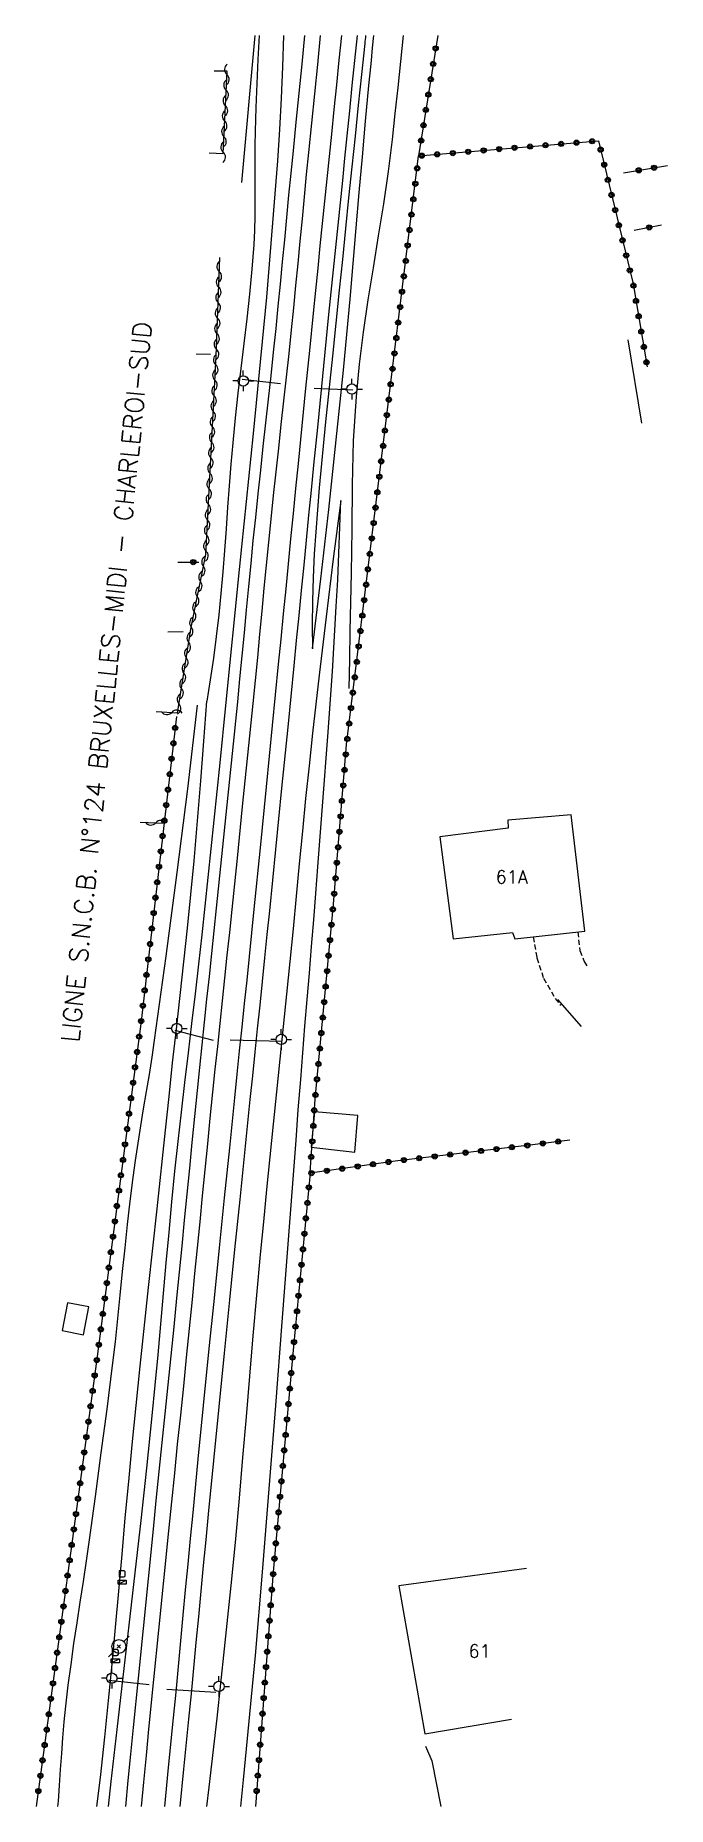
# Model space of a CAD drawing. Header units: millimetres. Extents: x 149999 to 151001, y 153000 to 154001.
# Drawn here: x 150518.9 to 150579.8, y 153000 to 153171 of the extents above; entities that cross this region are included whole.
import ezdxf
from ezdxf.enums import TextEntityAlignment as Align

# ---------------------------------------------------------------- set-up
doc = ezdxf.new("R2010")
doc.units = ezdxf.units.MM
doc.linetypes.add('DASHED', pattern=[0.75, 0.5, -0.25])
doc.layers.get('0').update_dxf_attribs({"linetype": 'CONTINUOUS'})
for name, color, linetype in [('W0017', 7, 'CONTINUOUS'), ('W0101', 7, 'CONTINUOUS'), ('W0104', 1, 'CONTINUOUS'), ('W0112', 1, 'DASHED'), ('W0211', 2, 'CONTINUOUS'), ('W0214', 2, 'CONTINUOUS'), ('W0300', 7, 'CONTINUOUS'), ('W0310', 3, 'CONTINUOUS'), ('W0323', 7, 'CONTINUOUS'), ('W0438', 7, 'CONTINUOUS'), ('W0473', 7, 'CONTINUOUS'), ('W0610', 7, 'CONTINUOUS'), ('W0611', 7, 'CONTINUOUS'), ('W0700', 7, 'CONTINUOUS'), ('W0989', 7, 'CONTINUOUS'), ('W0991', 7, 'CONTINUOUS')]:
    doc.layers.add(name, color=color, linetype=linetype)
doc.styles.get("Standard").update_dxf_attribs({"font": 'romans.shx', "width": 0.85})

msp = doc.modelspace()

# ---------------------------------------------------------------- texts
at = {"layer": 'W0989'}
msp.add_text('LIGNE S.N.C.B. N°124 BRUXELLES-MIDI - CHARLEROI-SUD', height=1.75, rotation=84.2219, dxfattribs=at).set_placement((150525.71, 153108.58), align=Align.MIDDLE)
at = {"layer": 'W0991'}
for s, p in [('61A', (150564.81, 153089.76)), ('61', (150561.71, 153015.01))]:
    msp.add_text(s, height=1.25, dxfattribs=at).set_placement(p, align=Align.MIDDLE_CENTER)

# ---------------------------------------------------------------- blocks, each defined once
blk = doc.blocks.new('T610')
for p, q in [((-0.500001, 0), (-1.000002, 0)), ((0, 0.500001), (0, 1.000002)), ((0.500001, 0), (1.000002, 0)), ((0, -0.500001), (0, -1.000002))]:
    blk.add_line(p, q)
blk.add_ellipse((0, 0), major_axis=(-0.353554, 0.353554), ratio=1, start_param=3.926990817, end_param=10.2101761242)
blk = doc.blocks.new('T473')
for p, q in [((-0.166667, 0.166667), (0.166667, -0.166667)), ((-0.166667, -0.166667), (0.166667, 0.166667)), ((0.500001, 0.500001), (1.000002, 1.000002)), ((-1.000002, -1.000002), (-0.500001, -0.500001))]:
    blk.add_line(p, q)
blk.add_ellipse((0, 0), major_axis=(0.471405, 0.471405), ratio=1, start_param=5.4977871438, end_param=11.780972451)
blk = doc.blocks.new('T438')
for p, q in [((-0.4, 0.2), (0.4, 0.2)), ((-0.4, -0.2), (-0.4, 0.2)), ((0.15, 1.1), (-0.3, 1.1)), ((-0.3, 1.1), (-0.3, 0.5)), ((-0.3, 0.5), (0.15, 0.5)), ((0.3, 0.65), (0.3, 0.95)), ((0.4, 0.2), (0.4, -0.2))]:
    blk.add_line(p, q)
at = {"flags": 128}
for points in [[(-0.4, -0.2), (0.4, 0.2)], [(0.4, -0.2), (-0.4, -0.2)]]:
    blk.add_lwpolyline(points, dxfattribs=at)
for centre, major_axis, start_param, end_param in [((0.15, 0.95), (0.106, -0.106), 0.785398, 2.356194), ((0.15, 0.65), (0.106, 0.106), 3.926991, 5.497787)]:
    blk.add_ellipse(centre, major_axis=major_axis, ratio=1, start_param=start_param, end_param=end_param)
blk = doc.blocks.new('t323o')
at = {"color": 0, "linetype": 'Continuous'}
for radius in [0.25, 0.15]:
    blk.add_circle((0, 0), radius, dxfattribs=at)
blk = doc.blocks.new('t310o')
at = {"color": 0, "linetype": 'Continuous'}
for centre, start, end in [((-0.5, 0.38), 216.8699, 323.1304), ((0.5, -0.37), 36.8699, 143.1303)]:
    blk.add_arc(centre, 0.625, start, end, dxfattribs=at)

# ---------------------------------------------------------------- linework, layer by layer
at = {"layer": 'W0017'}
for points in [[(150569.23, 153077.91), (150571.51, 153075.32)], [(150556.48, 153005.84), (150557.11, 153004.41), (150557.98, 153000)]]:
    msp.add_lwpolyline(points, dxfattribs=at)
at = {"layer": 'W0101'}
msp.add_lwpolyline([(150559.15, 153083.77), (150564.89, 153084.38), (150565.1, 153083.77), (150571.86, 153084.51), (150570.54, 153095.76), (150564.44, 153095.22), (150564.46, 153094.47), (150557.88, 153093.61)], close=True, dxfattribs=at)
for points in [[(150566.25, 153022.98), (150553.93, 153021.31)], [(150553.93, 153021.31), (150556.43, 153007.01), (150564.8, 153008.44)]]:
    msp.add_lwpolyline(points, dxfattribs=at)
at = {"layer": 'W0104'}
for points in [[(150545.45, 153063.65), (150549.67, 153063.18), (150549.95, 153066.71), (150545.79, 153067.07)], [(150523.5, 153045.55), (150524.01, 153048.24), (150521.96, 153048.63), (150521.45, 153045.95)]]:
    msp.add_lwpolyline(points, close=True, dxfattribs=at)
at = {"layer": 'W0112'}
for points in [[(150571.19, 153084.43), (150571.38, 153082.65), (150571.8, 153081.59), (150572.09, 153081.1)], [(150566.87, 153083.96), (150567.25, 153081.98), (150567.24, 153081.95), (150567.88, 153079.97), (150569.01, 153078.03), (150569.52, 153077.35)]]:
    msp.add_lwpolyline(points, dxfattribs=at)
at = {"layer": 'W0211'}
for points in [[(150525.9, 153000), (150526.17, 153002.41), (150526.75, 153007.45), (150527.33, 153012.49), (150527.91, 153017.53), (150528.49, 153022.58), (150529.05, 153027.62), (150529.6, 153032.67), (150530.13, 153037.72), (150530.42, 153040.67), (150530.7, 153043.62), (150530.96, 153046.58), (150531.22, 153049.53), (150531.48, 153052.49), (150531.75, 153055.44), (150532.02, 153058.39), (150532.32, 153061.34), (150532.63, 153064.2), (150532.95, 153067.05), (150533.28, 153069.91), (150533.62, 153072.76), (150533.96, 153075.61), (150534.29, 153078.46), (150534.62, 153081.32), (150534.94, 153084.17), (150535.53, 153089.71), (150536.11, 153095.24), (150536.67, 153100.78), (150537.22, 153106.32), (150538.55, 153119.45), (150539.91, 153132.58), (150541.17, 153145.72), (150542.24, 153158.89), (150542.43, 153161.91), (150542.59, 153164.94), (150542.72, 153167.97), (150542.84, 153171)], [(150550.71, 153171), (150550.69, 153170.8), (150550.67, 153170.61), (150550.65, 153170.41), (150550.63, 153170.22), (150550.32, 153167.24), (150550.01, 153164.26), (150549.7, 153161.28), (150549.39, 153158.3), (150549.08, 153155.33), (150548.77, 153152.35), (150548.47, 153149.37), (150548.17, 153146.39), (150547.51, 153140.04), (150546.83, 153133.68), (150546.22, 153127.32), (150545.76, 153120.95), (150545.65, 153118.66), (150545.58, 153116.37), (150545.56, 153114.07), (150545.58, 153111.78)], [(150554.35, 153171), (150554.09, 153168.49), (150553.83, 153165.98), (150553.55, 153163.47), (150553.27, 153160.96), (150552.88, 153157.85), (150552.43, 153154.75), (150551.94, 153151.65), (150551.44, 153148.56), (150550.94, 153145.46), (150550.49, 153142.36), (150550.1, 153139.25), (150549.79, 153136.13), (150549.53, 153131.87), (150549.42, 153127.6), (150549.38, 153123.33), (150549.32, 153119.07), (150549.26, 153116.29), (150549.2, 153113.51), (150549.15, 153110.74), (150549.11, 153107.96)], [(150538.67, 153000), (150538.94, 153002.58), (150539.33, 153006.58), (150539.72, 153010.59), (150540.09, 153014.6), (150540.78, 153022.64), (150541.42, 153030.68), (150542.05, 153038.72), (150542.67, 153046.77), (150542.9, 153049.7), (150543.12, 153052.63), (150543.34, 153055.56), (150543.56, 153058.49), (150543.78, 153061.42), (150544, 153064.35), (150544.22, 153067.28), (150544.45, 153070.21), (150544.66, 153072.78), (150544.86, 153075.34), (150545.08, 153077.91), (150545.29, 153080.47), (150545.5, 153083.04), (150545.71, 153085.6), (150545.92, 153088.17), (150546.11, 153090.73), (150546.59, 153097.02), (150547.07, 153103.3), (150547.51, 153109.59), (150547.89, 153115.88), (150548.02, 153118.43), (150548.14, 153120.99), (150548.24, 153123.54), (150548.31, 153126.1)], [(150534.48, 153106.35), (150533.52, 153098.26), (150532.5, 153090.17), (150531.44, 153082.09), (150530.32, 153074.01), (150530.08, 153072.35), (150529.82, 153070.69), (150529.55, 153069.03), (150529.27, 153067.37), (150529, 153065.71), (150528.74, 153064.05), (150528.49, 153062.39), (150528.26, 153060.73), (150527.97, 153058.46), (150527.71, 153056.2), (150527.47, 153053.93), (150527.24, 153051.66), (150527.01, 153049.39), (150526.78, 153047.12), (150526.54, 153044.86), (150526.27, 153042.59), (150525.74, 153038.37), (150525.18, 153034.16), (150524.61, 153029.95), (150524.03, 153025.74), (150523.74, 153023.74), (150523.45, 153021.74), (150523.15, 153019.73), (150522.84, 153017.73), (150522.54, 153015.73), (150522.26, 153013.72), (150522, 153011.72), (150521.76, 153009.71), (150521.6, 153008.18), (150521.47, 153006.64), (150521.36, 153005.11), (150521.25, 153003.58), (150521.15, 153002.04), (150521.04, 153000.51), (150521, 153000)]]:
    msp.add_lwpolyline(points, dxfattribs=at)
at = {"layer": 'W0214'}
for points in [[(150540.44, 153171), (150540.33, 153168.68), (150540.23, 153166.36), (150540.14, 153164.04), (150540.07, 153161.72), (150540.04, 153160.36), (150540.04, 153159), (150540.04, 153157.63), (150540.04, 153156.27), (150540.04, 153154.91), (150540.02, 153153.55), (150539.98, 153152.18), (150539.92, 153150.82), (150539.74, 153148.42), (150539.52, 153146.02), (150539.27, 153143.63), (150538.98, 153141.24), (150538.69, 153138.85), (150538.4, 153136.47), (150538.13, 153134.07), (150537.89, 153131.68), (150537.71, 153129.6), (150537.55, 153127.52), (150537.4, 153125.44), (150537.25, 153123.36), (150537.1, 153121.28), (150536.94, 153119.21), (150536.76, 153117.13), (150536.54, 153115.05), (150536.3, 153112.96), (150536.03, 153110.88), (150535.72, 153108.8), (150535.39, 153106.72)], [(150545.58, 153111.81), (150546.39, 153118.52), (150547.16, 153125.24), (150547.89, 153131.96), (150548.58, 153138.68), (150548.91, 153142.11), (150549.23, 153145.55), (150549.52, 153148.98), (150549.81, 153152.42), (150550.1, 153155.85), (150550.4, 153159.29), (150550.71, 153162.72), (150551.03, 153166.15), (150551.15, 153167.36), (150551.27, 153168.58), (150551.39, 153169.79), (150551.52, 153171)], [(150548.31, 153126.1), (150547.59, 153120.48), (150546.9, 153114.87), (150546.23, 153109.24), (150545.6, 153103.62), (150545.26, 153100.47), (150544.93, 153097.33), (150544.62, 153094.18), (150544.31, 153091.03), (150544.01, 153087.89), (150543.71, 153084.74), (150543.4, 153081.59), (150543.09, 153078.44), (150542.77, 153075.3), (150542.45, 153072.16), (150542.13, 153069.01), (150541.8, 153065.87), (150541.48, 153062.73), (150541.16, 153059.59), (150540.85, 153056.44), (150540.55, 153053.3), (150540.19, 153049.38), (150539.84, 153045.46), (150539.51, 153041.54), (150539.18, 153037.62), (150538.85, 153033.7), (150538.5, 153029.78), (150538.15, 153025.86), (150537.77, 153021.94), (150537.08, 153015.24), (150536.35, 153008.55), (150535.59, 153001.86), (150535.38, 153000)], [(150524.8, 153000), (150525.13, 153002.8), (150525.56, 153006.71), (150525.92, 153010.23), (150526.27, 153013.76), (150526.59, 153017.29), (150526.91, 153020.81), (150527.22, 153024.34), (150527.53, 153027.87), (150527.86, 153031.4), (150528.2, 153034.92), (150528.97, 153042.52), (150529.78, 153050.12), (150530.59, 153057.72), (150531.4, 153065.32), (150531.75, 153068.56), (150532.1, 153071.81), (150532.46, 153075.06), (150532.82, 153078.31), (150533.17, 153081.56), (150533.52, 153084.81), (150533.85, 153088.06), (150534.16, 153091.32), (150534.5, 153095.17), (150534.82, 153099.02), (150535.12, 153102.87), (150535.39, 153106.72)]]:
    msp.add_lwpolyline(points, dxfattribs=at)
at = {"layer": 'W0300'}
for points in [[(150538.76, 153156.79), (150540.06, 153171)], [(150577.35, 153133.55), (150576.05, 153141.61)]]:
    msp.add_lwpolyline(points, dxfattribs=at)
at = {"layer": 'W0310'}
for points in [[(150535.61, 153159.65), (150536.98, 153159.6), (150537.35, 153167.51)], [(150530.52, 153105.73), (150532.58, 153105.6), (150532.58, 153105.57), (150533.86, 153113.67), (150535.3, 153120.89), (150536.3, 153140.04), (150536.65, 153149.57)], [(150531.62, 153113.41), (150533.11, 153113.44)], [(150528.97, 153095.05), (150531.27, 153094.94)]]:
    msp.add_lwpolyline(points, dxfattribs=at)
at = {"layer": 'W0323'}
for points in [[(150557.67, 153171), (150555.83, 153159.36)], [(150537.35, 153167.54), (150536.11, 153167.56)], [(150545.37, 153061.23), (150545.84, 153068.31), (150547.61, 153087.12), (150548.88, 153102.55), (150551.73, 153125.92), (150555.83, 153159.36), (150573.18, 153160.83), (150576.52, 153147.01), (150577.89, 153138.99)], [(150575.58, 153157.73), (150579.85, 153158.44)], [(150579.27, 153152.69), (150576.61, 153152.17)], [(150534.38, 153140.26), (150535.75, 153140.23)], [(150532.59, 153120.14), (150534.64, 153120.16)], [(150532.47, 153105.25), (150529.05, 153075.82), (150524.83, 153043.45), (150518.94, 153000)], [(150570.41, 153064.35), (150567.08, 153063.92), (150553.57, 153062.32), (150545.37, 153061.15), (150543.77, 153044.42), (150541.8, 153022.67), (150540.09, 153000)]]:
    msp.add_lwpolyline(points, dxfattribs=at)
at = {"layer": 'W0611'}
for points in [[(150538.82, 153137.82), (150542.51, 153137.41)], [(150545.75, 153136.93), (150549.48, 153136.77)], [(150536.04, 153073.97), (150532.34, 153074.92)], [(150537.66, 153074.03), (150542.68, 153073.9)], [(150529.83, 153011.77), (150525.94, 153012.16)], [(150531.55, 153011.32), (150536.26, 153011.06)]]:
    msp.add_lwpolyline(points, dxfattribs=at)
at = {"layer": 'W0700'}
for points in [[(150544.83, 153171), (150544.55, 153168.21), (150544.27, 153165.43), (150543.99, 153162.64), (150543.71, 153159.86), (150543.5, 153157.71), (150543.29, 153155.57), (150543.09, 153153.43), (150542.88, 153151.28), (150542.68, 153149.14), (150542.47, 153147), (150542.26, 153144.85), (150542.04, 153142.71), (150541.8, 153140.43), (150541.56, 153138.15), (150541.31, 153135.87), (150541.06, 153133.59), (150540.81, 153131.3), (150540.56, 153129.02), (150540.32, 153126.74), (150540.08, 153124.46), (150539.85, 153122.23), (150539.63, 153120.01), (150539.42, 153117.78), (150539.2, 153115.55), (150538.99, 153113.33), (150538.77, 153111.1), (150538.56, 153108.87), (150538.34, 153106.65), (150537.84, 153101.67), (150537.33, 153096.7), (150536.82, 153091.73), (150536.3, 153086.75), (150536.07, 153084.55), (150535.84, 153082.35), (150535.61, 153080.15), (150535.38, 153077.95), (150535.15, 153075.74), (150534.92, 153073.54), (150534.69, 153071.34), (150534.46, 153069.14), (150534.21, 153066.64), (150533.96, 153064.13), (150533.71, 153061.63), (150533.47, 153059.12), (150533.22, 153056.62), (150532.98, 153054.11), (150532.73, 153051.61), (150532.48, 153049.1), (150532.2, 153046.31), (150531.92, 153043.52), (150531.63, 153040.73), (150531.35, 153037.93), (150531.06, 153035.14), (150530.78, 153032.35), (150530.49, 153029.56), (150530.21, 153026.77), (150529.73, 153021.98), (150529.24, 153017.19), (150528.76, 153012.41), (150528.29, 153007.62), (150528.04, 153005.07), (150527.79, 153002.52), (150527.55, 153000)], [(150546.34, 153171), (150546.06, 153168.18), (150545.77, 153165.35), (150545.49, 153162.53), (150545.2, 153159.71), (150544.99, 153157.57), (150544.79, 153155.42), (150544.58, 153153.28), (150544.38, 153151.13), (150544.17, 153148.99), (150543.96, 153146.84), (150543.75, 153144.7), (150543.53, 153142.56), (150543.3, 153140.28), (150543.05, 153137.99), (150542.8, 153135.71), (150542.55, 153133.43), (150542.3, 153131.15), (150542.05, 153128.87), (150541.81, 153126.59), (150541.57, 153124.31), (150541.35, 153122.08), (150541.13, 153119.86), (150540.91, 153117.63), (150540.69, 153115.4), (150540.48, 153113.18), (150540.27, 153110.95), (150540.05, 153108.72), (150539.83, 153106.5), (150539.33, 153101.52), (150538.82, 153096.55), (150538.31, 153091.57), (150537.8, 153086.6), (150537.57, 153084.4), (150537.34, 153082.2), (150537.1, 153079.99), (150536.87, 153077.79), (150536.64, 153075.59), (150536.41, 153073.39), (150536.18, 153071.19), (150535.95, 153068.99), (150535.7, 153066.48), (150535.45, 153063.98), (150535.21, 153061.48), (150534.96, 153058.97), (150534.72, 153056.47), (150534.47, 153053.96), (150534.22, 153051.46), (150533.97, 153048.95), (150533.69, 153046.16), (150533.41, 153043.37), (150533.13, 153040.58), (150532.84, 153037.78), (150532.55, 153034.99), (150532.27, 153032.2), (150531.99, 153029.41), (150531.7, 153026.61), (150531.22, 153021.83), (150530.74, 153017.04), (150530.26, 153012.26), (150529.78, 153007.47), (150529.53, 153004.92), (150529.28, 153002.37), (150529.05, 153000)], [(150548.38, 153171), (150548.14, 153168.61), (150547.9, 153166.23), (150547.66, 153163.84), (150547.42, 153161.46), (150547.2, 153159.3), (150546.98, 153157.14), (150546.76, 153154.99), (150546.53, 153152.83), (150546.31, 153150.67), (150546.09, 153148.52), (150545.88, 153146.36), (150545.66, 153144.2), (150545.29, 153140.57), (150544.93, 153136.94), (150544.57, 153133.3), (150544.2, 153129.67), (150543.96, 153127.25), (150543.72, 153124.83), (150543.48, 153122.41), (150543.25, 153119.99), (150543.01, 153117.57), (150542.77, 153115.14), (150542.53, 153112.72), (150542.29, 153110.3), (150541.7, 153104.38), (150541.12, 153098.46), (150540.53, 153092.55), (150539.94, 153086.63), (150539.71, 153084.35), (150539.47, 153082.08), (150539.24, 153079.8), (150539, 153077.53), (150538.77, 153075.25), (150538.53, 153072.98), (150538.3, 153070.7), (150538.07, 153068.43), (150537.57, 153063.59), (150537.07, 153058.76), (150536.58, 153053.93), (150536.09, 153049.09), (150535.57, 153043.91), (150535.05, 153038.73), (150534.54, 153033.54), (150534.03, 153028.36), (150533.8, 153025.89), (150533.56, 153023.41), (150533.32, 153020.94), (150533.09, 153018.47), (150532.86, 153015.99), (150532.62, 153013.52), (150532.39, 153011.05), (150532.15, 153008.57), (150531.67, 153003.76), (150531.3, 153000)], [(150549.89, 153171), (150549.64, 153168.58), (150549.4, 153166.15), (150549.15, 153163.73), (150548.91, 153161.31), (150548.69, 153159.15), (150548.47, 153156.99), (150548.25, 153154.84), (150548.03, 153152.68), (150547.81, 153150.52), (150547.59, 153148.37), (150547.37, 153146.21), (150547.15, 153144.05), (150546.78, 153140.42), (150546.42, 153136.79), (150546.06, 153133.15), (150545.7, 153129.52), (150545.46, 153127.1), (150545.22, 153124.68), (150544.98, 153122.26), (150544.74, 153119.84), (150544.5, 153117.42), (150544.26, 153115), (150544.02, 153112.57), (150543.78, 153110.15), (150543.2, 153104.23), (150542.61, 153098.31), (150542.02, 153092.4), (150541.43, 153086.48), (150541.2, 153084.2), (150540.97, 153081.93), (150540.73, 153079.65), (150540.5, 153077.38), (150540.26, 153075.1), (150540.03, 153072.83), (150539.79, 153070.55), (150539.56, 153068.28), (150539.06, 153063.44), (150538.57, 153058.61), (150538.07, 153053.77), (150537.58, 153048.94), (150537.06, 153043.76), (150536.55, 153038.58), (150536.03, 153033.4), (150535.53, 153028.22), (150535.29, 153025.74), (150535.05, 153023.27), (150534.82, 153020.8), (150534.58, 153018.32), (150534.35, 153015.85), (150534.12, 153013.37), (150533.88, 153010.9), (150533.64, 153008.43), (150533.16, 153003.61), (150532.8, 153000)]]:
    msp.add_lwpolyline(points, dxfattribs=at)

# ---------------------------------------------------------------- block references
at = {"layer": 'W0310'}
for p, rotation in [((150537.33, 153167.22), 87.32808720359917), ((150537.26, 153165.72), 87.32808720359917), ((150537.19, 153164.22), 87.32808720359917), ((150537.12, 153162.73), 87.32808720359917), ((150537.05, 153161.23), 87.32808720359917), ((150536.98, 153159.73), 87.32808720359917), ((150536.54, 153146.7), 87.93764155758707), ((150536.6, 153148.2), 87.93764155758707), ((150536.49, 153145.2), 87.93764155758707), ((150536.44, 153143.7), 87.93764155758707), ((150536.38, 153142.2), 87.93764155758707), ((150536.33, 153140.7), 87.93764155758707), ((150536.26, 153139.2), 86.986741363783), ((150536.18, 153137.71), 86.986741363783), ((150536.02, 153134.71), 86.986741363783), ((150536.1, 153136.21), 86.986741363783), ((150535.94, 153133.21), 86.986741363783), ((150535.87, 153131.71), 86.986741363783), ((150535.79, 153130.22), 86.986741363783), ((150535.71, 153128.72), 86.986741363783), ((150535.63, 153127.22), 86.986741363783), ((150535.55, 153125.72), 86.986741363783), ((150535.39, 153122.73), 86.986741363783), ((150535.47, 153124.22), 86.986741363783), ((150535.31, 153121.23), 86.986741363783), ((150535.07, 153119.75), 78.76174249409098), ((150534.78, 153118.28), 78.76174249409098), ((150534.48, 153116.81), 78.76174249409098), ((150534.19, 153115.34), 78.76174249409098), ((150533.66, 153112.39), 81.03064375444225), ((150533.9, 153113.87), 78.76174249409098), ((150533.42, 153110.91), 81.03064375444225), ((150533.19, 153109.42), 81.03064375444225), ((150532.96, 153107.94), 81.03064375444225), ((150532.72, 153106.46), 81.03064375444225), ((150532.01, 153105.64), 356.2877388303949), ((150530.47, 153094.98), 357.2633471134397)]:
    msp.add_blockref('t310o', p, dxfattribs=dict(at, rotation=rotation))
at = {"layer": 'W0323'}
for p, rotation in [((150557.47, 153169.74), 261.0530834400498), ((150557.23, 153168.25), 261.0530834400498), ((150557, 153166.77), 261.0530834400498), ((150556.77, 153165.29), 261.0530834400498), ((150556.53, 153163.81), 261.0530834400498), ((150556.3, 153162.33), 261.0530834400498), ((150556.07, 153160.85), 261.0530834400498), ((150556.13, 153159.39), 4.834993807662821), ((150557.62, 153159.52), 4.834993807662821), ((150559.12, 153159.64), 4.834993807662821), ((150560.61, 153159.77), 4.834993807662821), ((150562.1, 153159.89), 4.834993807662821), ((150563.6, 153160.02), 4.834993807662821), ((150565.09, 153160.15), 4.834993807662821), ((150566.59, 153160.27), 4.834993807662821), ((150568.08, 153160.4), 4.834993807662821), ((150569.58, 153160.53), 4.834993807662821), ((150571.07, 153160.65), 4.834993807662821), ((150572.57, 153160.78), 4.834993807662821), ((150573.39, 153159.97), 283.6013636789118), ((150555.69, 153158.17), 83.00660960012782), ((150573.74, 153158.51), 283.6013636789118), ((150577.06, 153157.97), 9.485767105200175), ((150578.54, 153158.22), 9.485767105200175), ((150555.51, 153156.68), 83.00660960012782), ((150574.09, 153157.05), 283.6013636789118), ((150555.32, 153155.19), 83.00660960012782), ((150574.44, 153155.59), 283.6013636789118), ((150555.14, 153153.7), 83.00660960012782), ((150574.8, 153154.14), 283.6013636789118), ((150575.15, 153152.68), 283.6013636789118), ((150578.08, 153152.46), 190.9109190830793), ((150554.96, 153152.21), 83.00660960012782), ((150575.5, 153151.22), 283.6013636789118), ((150554.59, 153149.23), 83.00660960012782), ((150554.77, 153150.72), 83.00660960012782), ((150575.86, 153149.76), 283.6013636789118), ((150554.41, 153147.74), 83.00660960012782), ((150576.21, 153148.31), 283.6013636789118), ((150554.23, 153146.25), 83.00660960012782), ((150576.55, 153146.85), 279.7046640930531), ((150554.04, 153144.77), 83.00660960012782), ((150576.8, 153145.37), 279.7046640930531), ((150553.86, 153143.28), 83.00660960012782), ((150577.06, 153143.89), 279.7046640930531), ((150577.31, 153142.41), 279.7046640930531), ((150553.68, 153141.79), 83.00660960012782), ((150577.56, 153140.93), 279.7046640930531), ((150553.31, 153138.81), 83.00660960012782), ((150553.5, 153140.3), 83.00660960012782), ((150577.81, 153139.45), 279.7046640930531), ((150553.13, 153137.32), 83.00660960012782), ((150552.95, 153135.83), 83.00660960012782), ((150552.77, 153134.34), 83.00660960012782), ((150552.58, 153132.85), 83.00660960012782), ((150552.4, 153131.37), 83.00660960012782), ((150552.22, 153129.88), 83.00660960012782), ((150551.85, 153126.9), 83.00660960012782), ((150552.04, 153128.39), 83.00660960012782), ((150551.67, 153125.41), 83.04880970922112), ((150551.49, 153123.92), 83.04880970922112), ((150551.31, 153122.43), 83.04880970922112), ((150534.09, 153120.15), 0.3491472901764718), ((150551.13, 153120.94), 83.04880970922112), ((150550.94, 153119.45), 83.04880970922112), ((150550.76, 153117.97), 83.04880970922112), ((150550.4, 153114.99), 83.04880970922112), ((150550.58, 153116.48), 83.04880970922112), ((150550.22, 153113.5), 83.04880970922112), ((150550.04, 153112.01), 83.04880970922112), ((150549.86, 153110.52), 83.04880970922112), ((150549.67, 153109.03), 83.04880970922112), ((150549.49, 153107.54), 83.04880970922112), ((150549.31, 153106.05), 83.04880970922112), ((150532.34, 153104.14), 263.3826705753333), ((150548.95, 153103.08), 83.04880970922112), ((150549.13, 153104.56), 83.04880970922112), ((150531.99, 153101.16), 263.3826705753333), ((150532.17, 153102.65), 263.3826705753333), ((150548.8, 153101.58), 85.27938930343257), ((150531.82, 153099.67), 263.3826705753333), ((150548.68, 153100.09), 85.27938930343257), ((150531.65, 153098.18), 263.3826705753333), ((150548.56, 153098.59), 85.27938930343257), ((150531.48, 153096.69), 263.3826705753333), ((150548.43, 153097.1), 85.27938930343257), ((150531.3, 153095.2), 263.3826705753333), ((150548.31, 153095.6), 85.27938930343257), ((150531.13, 153093.71), 263.3826705753333), ((150548.06, 153092.61), 85.27938930343257), ((150548.19, 153094.11), 85.27938930343257), ((150530.96, 153092.22), 263.3826705753333), ((150547.94, 153091.12), 85.27938930343257), ((150530.61, 153089.24), 263.3826705753333), ((150530.78, 153090.73), 263.3826705753333), ((150547.82, 153089.62), 85.27938930343257), ((150530.44, 153087.75), 263.3826705753333), ((150547.69, 153088.13), 85.27938930343257), ((150530.27, 153086.26), 263.3826705753333), ((150547.56, 153086.63), 84.61832167684456), ((150530.09, 153084.77), 263.3826705753333), ((150547.42, 153085.14), 84.61832167684456), ((150529.92, 153083.28), 263.3826705753333), ((150547.28, 153083.65), 84.61832167684456), ((150529.75, 153081.79), 263.3826705753333), ((150547, 153080.66), 84.61832167684456), ((150547.14, 153082.15), 84.61832167684456), ((150529.57, 153080.3), 263.3826705753333), ((150546.86, 153079.17), 84.61832167684456), ((150529.23, 153077.32), 263.3826705753333), ((150529.4, 153078.81), 263.3826705753333), ((150546.72, 153077.67), 84.61832167684456), ((150529.06, 153075.83), 263.3826705753333), ((150546.58, 153076.18), 84.61832167684456), ((150528.86, 153074.34), 262.5570883113054), ((150546.44, 153074.69), 84.61832167684456), ((150528.67, 153072.85), 262.5570883113054), ((150546.3, 153073.19), 84.61832167684456), ((150528.47, 153071.37), 262.5570883113054), ((150546.16, 153071.7), 84.61832167684456), ((150528.28, 153069.88), 262.5570883113054), ((150545.88, 153068.71), 84.61832167684456), ((150546.02, 153070.21), 84.61832167684456), ((150528.08, 153068.39), 262.5570883113054), ((150545.76, 153067.22), 86.22567957256425), ((150527.7, 153065.42), 262.5570883113054), ((150527.89, 153066.9), 262.5570883113054), ((150545.67, 153065.72), 86.22567957256425), ((150527.5, 153063.93), 262.5570883113054), ((150545.57, 153064.22), 86.22567957256425), ((150564.83, 153063.66), 186.7624888572619), ((150566.32, 153063.83), 186.7624888572619), ((150567.81, 153064.02), 187.3571813134547), ((150569.3, 153064.21), 187.3571813134547), ((150527.31, 153062.44), 262.5570883113054), ((150545.47, 153062.73), 86.22567957256425), ((150551.43, 153062.02), 188.1614297087861), ((150552.92, 153062.23), 188.1614297087861), ((150554.41, 153062.42), 186.7624888572619), ((150555.89, 153062.6), 186.7624888572619), ((150557.38, 153062.77), 186.7624888572619), ((150558.87, 153062.95), 186.7624888572619), ((150560.36, 153063.13), 186.7624888572619), ((150561.85, 153063.3), 186.7624888572619), ((150563.34, 153063.48), 186.7624888572619), ((150527.11, 153060.95), 262.5570883113054), ((150545.49, 153061.16), 188.1614297087861), ((150546.98, 153061.38), 188.1614297087861), ((150548.46, 153061.59), 188.1614297087861), ((150549.95, 153061.8), 188.1614297087861), ((150526.92, 153059.47), 262.5570883113054), ((150545.24, 153059.78), 264.5265364132202), ((150526.72, 153057.98), 262.5570883113054), ((150544.95, 153056.79), 264.5265364132202), ((150545.1, 153058.28), 264.5265364132202), ((150526.34, 153055.01), 262.5570883113054), ((150526.53, 153056.49), 262.5570883113054), ((150544.81, 153055.3), 264.5265364132202), ((150526.14, 153053.52), 262.5570883113054), ((150544.67, 153053.8), 264.5265364132202), ((150525.95, 153052.03), 262.5570883113054), ((150544.53, 153052.31), 264.5265364132202), ((150525.75, 153050.54), 262.5570883113054), ((150544.38, 153050.82), 264.5265364132202), ((150525.56, 153049.06), 262.5570883113054), ((150544.24, 153049.32), 264.5265364132202), ((150525.36, 153047.57), 262.5570883113054), ((150544.1, 153047.83), 264.5265364132202), ((150525.17, 153046.08), 262.5570883113054), ((150543.81, 153044.84), 264.5265364132202), ((150543.95, 153046.34), 264.5265364132202), ((150524.78, 153043.11), 262.287937271388), ((150524.98, 153044.59), 262.5570883113054), ((150543.67, 153043.35), 264.8354970059751), ((150524.58, 153041.62), 262.287937271388), ((150543.54, 153041.86), 264.8354970059751), ((150524.38, 153040.13), 262.287937271388), ((150543.4, 153040.36), 264.8354970059751), ((150524.18, 153038.65), 262.287937271388), ((150543.27, 153038.87), 264.8354970059751), ((150523.97, 153037.16), 262.287937271388), ((150543.13, 153037.38), 264.8354970059751), ((150523.77, 153035.67), 262.287937271388), ((150543, 153035.88), 264.8354970059751), ((150523.57, 153034.19), 262.287937271388), ((150542.73, 153032.89), 264.8354970059751), ((150542.86, 153034.39), 264.8354970059751), ((150523.17, 153031.22), 262.287937271388), ((150523.37, 153032.7), 262.287937271388), ((150542.59, 153031.4), 264.8354970059751), ((150522.97, 153029.73), 262.287937271388), ((150542.46, 153029.91), 264.8354970059751), ((150522.77, 153028.24), 262.287937271388), ((150542.32, 153028.41), 264.8354970059751), ((150522.57, 153026.76), 262.287937271388), ((150542.19, 153026.92), 264.8354970059751), ((150522.36, 153025.27), 262.287937271388), ((150542.05, 153025.42), 264.8354970059751), ((150522.16, 153023.78), 262.287937271388), ((150541.92, 153023.93), 264.8354970059751), ((150521.76, 153020.81), 262.287937271388), ((150521.96, 153022.3), 262.287937271388), ((150541.67, 153020.94), 265.6693427651705), ((150541.79, 153022.44), 265.6693427651705), ((150521.56, 153019.32), 262.287937271388), ((150541.56, 153019.44), 265.6693427651705), ((150521.36, 153017.84), 262.287937271388), ((150541.45, 153017.95), 265.6693427651705), ((150521.16, 153016.35), 262.287937271388), ((150541.33, 153016.45), 265.6693427651705), ((150520.95, 153014.86), 262.287937271388), ((150541.22, 153014.96), 265.6693427651705), ((150520.75, 153013.38), 262.287937271388), ((150541.11, 153013.46), 265.6693427651705), ((150520.55, 153011.89), 262.287937271388), ((150540.99, 153011.97), 265.6693427651705), ((150520.15, 153008.92), 262.287937271388), ((150520.35, 153010.41), 262.287937271388), ((150540.77, 153008.97), 265.6693427651705), ((150540.88, 153010.47), 265.6693427651705), ((150519.95, 153007.43), 262.287937271388), ((150540.65, 153007.48), 265.6693427651705), ((150519.75, 153005.95), 262.287937271388), ((150540.54, 153005.98), 265.6693427651705), ((150519.55, 153004.46), 262.287937271388), ((150540.43, 153004.49), 265.6693427651705), ((150519.34, 153002.97), 262.287937271388), ((150540.31, 153002.99), 265.6693427651705), ((150519.14, 153001.49), 262.287937271388), ((150540.2, 153001.5), 265.6693427651705)]:
    msp.add_blockref('t323o', p, dxfattribs=dict(at, rotation=rotation))
at = {"layer": 'W0438'}
for p in [(150527.23, 153021.67), (150526.56, 153014.08)]:
    msp.add_blockref('T438', p, dxfattribs=at)
at = {"layer": 'W0473'}
msp.add_blockref('T473', (150526.91, 153015.46), dxfattribs=at)
at = {"layer": 'W0610'}
for p in [(150538.91, 153137.64), (150549.4, 153136.86), (150532.5, 153075.12), (150542.58, 153074.07), (150526.23, 153012.4), (150536.57, 153011.6)]:
    msp.add_blockref('T610', p, dxfattribs=at)

msp.set_redraw_order([(e.dxf.handle, doc.entitydb.next_handle()) for e in msp.query("TEXT MTEXT ATTDEF DIMENSION ARC_DIMENSION")])  # texts and dimensions are drawn at this point

doc.saveas('drawing.dxf')
